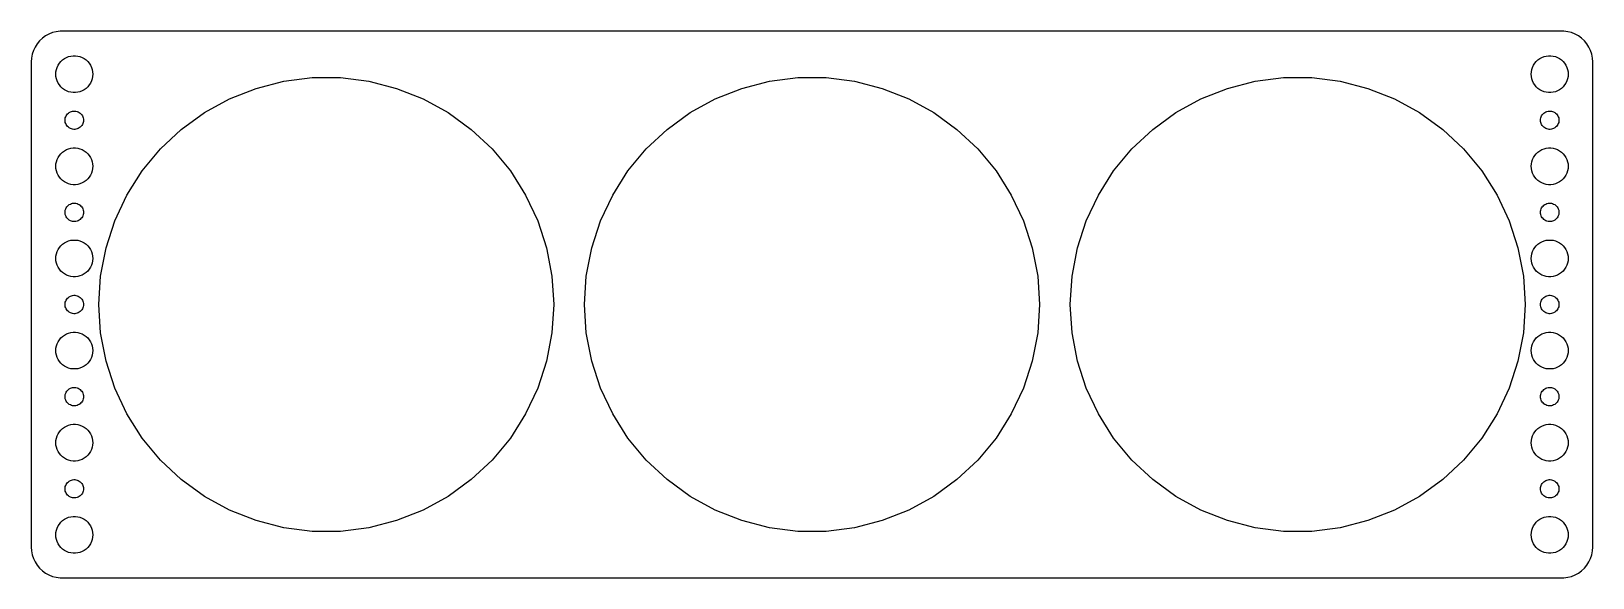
# Model space of a CAD drawing. Header units: metres. Extents: x -127 to 127, y -44 to 44.
import ezdxf

# ---------------------------------------------------------------- set-up
doc = ezdxf.new("R2010")
doc.units = ezdxf.units.M

msp = doc.modelspace()

# ---------------------------------------------------------------- linework, layer by layer
for p, q in [((-125.187, 43.3526), (-125.645, 42.9227)), ((-124.679, 43.7216), (-125.187, 43.3526)), ((-124.129, 44.0241), (-124.679, 43.7216)), ((-123.545, 44.2553), (-124.129, 44.0241)), ((-122.937, 44.4114), (-123.545, 44.2553)), ((-122.314, 44.4901), (-122.937, 44.4114)), ((122.314, 44.4901), (-122.314, 44.4901)), ((122.937, 44.4114), (122.314, 44.4901)), ((123.545, 44.2553), (122.937, 44.4114)), ((124.129, 44.0241), (123.545, 44.2553)), ((124.679, 43.7216), (124.129, 44.0241)), ((125.187, 43.3526), (124.679, 43.7216)), ((125.645, 42.9227), (125.187, 43.3526)), ((-126.843, 40.7434), (-126.961, 40.1267)), ((-126.649, 41.3406), (-126.843, 40.7434)), ((-126.382, 41.9088), (-126.649, 41.3406)), ((-126.045, 42.4389), (-126.382, 41.9088)), ((-125.645, 42.9227), (-126.045, 42.4389)), ((126.045, 42.4389), (125.645, 42.9227)), ((126.382, 41.9088), (126.045, 42.4389)), ((126.649, 41.3406), (126.382, 41.9088)), ((126.843, 40.7434), (126.649, 41.3406)), ((126.961, 40.1267), (126.843, 40.7434)), ((-126.961, 40.1267), (-127, 39.5)), ((-127, 39.5), (-127, -39.5)), ((-122.976, 37.876), (-122.906, 38.2461)), ((-122.906, 38.2461), (-122.789, 38.6044)), ((-122.789, 38.6044), (-122.629, 38.9453)), ((-122.629, 38.9453), (-122.427, 39.2634)), ((-122.427, 39.2634), (-122.187, 39.5536)), ((-122.187, 39.5536), (-121.912, 39.8115)), ((-121.912, 39.8115), (-121.607, 40.033)), ((-121.607, 40.033), (-121.277, 40.2145)), ((-121.277, 40.2145), (-120.927, 40.3532)), ((-120.927, 40.3532), (-120.562, 40.4469)), ((-120.562, 40.4469), (-120.188, 40.4941)), ((-120.188, 40.4941), (-119.812, 40.4941)), ((-119.812, 40.4941), (-119.438, 40.4469)), ((-119.438, 40.4469), (-119.073, 40.3532)), ((-119.073, 40.3532), (-118.723, 40.2145)), ((-118.723, 40.2145), (-118.393, 40.033)), ((-118.393, 40.033), (-118.088, 39.8115)), ((-118.088, 39.8115), (-117.813, 39.5536)), ((-117.813, 39.5536), (-117.573, 39.2634)), ((-117.573, 39.2634), (-117.371, 38.9453)), ((-117.371, 38.9453), (-117.211, 38.6044)), ((-117.211, 38.6044), (-117.094, 38.2461)), ((-117.094, 38.2461), (-117.024, 37.876)), ((117.024, 37.876), (117.094, 38.2461)), ((117.094, 38.2461), (117.211, 38.6044)), ((117.211, 38.6044), (117.371, 38.9453)), ((117.371, 38.9453), (117.573, 39.2634)), ((117.573, 39.2634), (117.813, 39.5536)), ((117.813, 39.5536), (118.088, 39.8115)), ((118.088, 39.8115), (118.393, 40.033)), ((118.393, 40.033), (118.723, 40.2145)), ((118.723, 40.2145), (119.073, 40.3532)), ((119.073, 40.3532), (119.438, 40.4469)), ((119.438, 40.4469), (119.812, 40.4941)), ((119.812, 40.4941), (120.188, 40.4941)), ((120.188, 40.4941), (120.562, 40.4469)), ((120.562, 40.4469), (120.927, 40.3532)), ((120.927, 40.3532), (121.277, 40.2145)), ((121.277, 40.2145), (121.607, 40.033)), ((121.607, 40.033), (121.912, 39.8115)), ((121.912, 39.8115), (122.187, 39.5536)), ((122.187, 39.5536), (122.427, 39.2634)), ((122.427, 39.2634), (122.629, 38.9453)), ((122.629, 38.9453), (122.789, 38.6044)), ((122.789, 38.6044), (122.906, 38.2461)), ((122.906, 38.2461), (122.976, 37.876)), ((127, 39.5), (126.961, 40.1267)), ((127, -39.5), (127, 39.5)), ((-123, 37.5), (-122.976, 37.876)), ((-122.976, 37.124), (-123, 37.5)), ((-122.906, 36.7539), (-122.976, 37.124)), ((-122.789, 36.3956), (-122.906, 36.7539)), ((-122.629, 36.0547), (-122.789, 36.3956)), ((-122.427, 35.7366), (-122.629, 36.0547)), ((-122.187, 35.4464), (-122.427, 35.7366)), ((-117.573, 35.7366), (-117.813, 35.4464)), ((-117.371, 36.0547), (-117.573, 35.7366)), ((-117.211, 36.3956), (-117.371, 36.0547)), ((-117.094, 36.7539), (-117.211, 36.3956)), ((-117.024, 37.124), (-117.094, 36.7539)), ((-117.024, 37.876), (-117, 37.5)), ((-117, 37.5), (-117.024, 37.124)), ((-90.4336, 35.1891), (-85.9331, 36.3446)), ((-85.9331, 36.3446), (-81.3232, 36.927)), ((-81.3232, 36.927), (-76.6767, 36.927)), ((-76.6767, 36.927), (-72.0669, 36.3446)), ((-72.0669, 36.3446), (-67.5664, 35.1891)), ((-11.4336, 35.1891), (-6.93311, 36.3446)), ((-6.93311, 36.3446), (-2.32324, 36.927)), ((-2.32324, 36.927), (2.32324, 36.927)), ((2.32324, 36.927), (6.93311, 36.3446)), ((6.93311, 36.3446), (11.4336, 35.1891)), ((67.5664, 35.1891), (72.0669, 36.3446)), ((72.0669, 36.3446), (76.6767, 36.927)), ((76.6767, 36.927), (81.3232, 36.927)), ((81.3232, 36.927), (85.9331, 36.3446)), ((85.9331, 36.3446), (90.4336, 35.1891)), ((117, 37.5), (117.024, 37.876)), ((117.024, 37.124), (117, 37.5)), ((117.094, 36.7539), (117.024, 37.124)), ((117.211, 36.3956), (117.094, 36.7539)), ((117.371, 36.0547), (117.211, 36.3956)), ((117.573, 35.7366), (117.371, 36.0547)), ((117.813, 35.4464), (117.573, 35.7366)), ((122.427, 35.7366), (122.187, 35.4464)), ((122.629, 36.0547), (122.427, 35.7366)), ((122.789, 36.3956), (122.629, 36.0547)), ((122.906, 36.7539), (122.789, 36.3956)), ((122.976, 37.124), (122.906, 36.7539)), ((122.976, 37.876), (123, 37.5)), ((123, 37.5), (122.976, 37.124)), ((-121.912, 35.1885), (-122.187, 35.4464)), ((-121.607, 34.967), (-121.912, 35.1885)), ((-121.277, 34.7855), (-121.607, 34.967)), ((-120.927, 34.6468), (-121.277, 34.7855)), ((-120.562, 34.5531), (-120.927, 34.6468)), ((-120.188, 34.5059), (-120.562, 34.5531)), ((-119.812, 34.5059), (-120.188, 34.5059)), ((-119.438, 34.5531), (-119.812, 34.5059)), ((-119.073, 34.6468), (-119.438, 34.5531)), ((-118.723, 34.7855), (-119.073, 34.6468)), ((-118.393, 34.967), (-118.723, 34.7855)), ((-118.088, 35.1885), (-118.393, 34.967)), ((-117.813, 35.4464), (-118.088, 35.1885)), ((-98.8256, 31.2401), (-94.7538, 33.4786)), ((-94.7538, 33.4786), (-90.4336, 35.1891)), ((-67.5664, 35.1891), (-63.2462, 33.4786)), ((-63.2462, 33.4786), (-59.1744, 31.2401)), ((-19.8256, 31.2401), (-15.7538, 33.4786)), ((-15.7538, 33.4786), (-11.4336, 35.1891)), ((11.4336, 35.1891), (15.7538, 33.4786)), ((15.7538, 33.4786), (19.8256, 31.2401)), ((59.1744, 31.2401), (63.2462, 33.4786)), ((63.2462, 33.4786), (67.5664, 35.1891)), ((90.4336, 35.1891), (94.7538, 33.4786)), ((94.7538, 33.4786), (98.8256, 31.2401)), ((118.088, 35.1885), (117.813, 35.4464)), ((118.393, 34.967), (118.088, 35.1885)), ((118.723, 34.7855), (118.393, 34.967)), ((119.073, 34.6468), (118.723, 34.7855)), ((119.438, 34.5531), (119.073, 34.6468)), ((119.812, 34.5059), (119.438, 34.5531)), ((120.188, 34.5059), (119.812, 34.5059)), ((120.562, 34.5531), (120.188, 34.5059)), ((120.927, 34.6468), (120.562, 34.5531)), ((121.277, 34.7855), (120.927, 34.6468)), ((121.607, 34.967), (121.277, 34.7855)), ((121.912, 35.1885), (121.607, 34.967)), ((122.187, 35.4464), (121.912, 35.1885)), ((-121.453, 30.373), (-121.395, 30.5522)), ((-121.395, 30.5522), (-121.314, 30.7226)), ((-121.314, 30.7226), (-121.214, 30.8817)), ((-121.214, 30.8817), (-121.093, 31.0268)), ((-121.093, 31.0268), (-120.956, 31.1558)), ((-120.956, 31.1558), (-120.804, 31.2665)), ((-120.804, 31.2665), (-120.639, 31.3572)), ((-120.639, 31.3572), (-120.464, 31.4266)), ((-120.464, 31.4266), (-120.281, 31.4734)), ((-120.281, 31.4734), (-120.094, 31.497)), ((-120.094, 31.497), (-119.906, 31.497)), ((-119.906, 31.497), (-119.719, 31.4734)), ((-119.719, 31.4734), (-119.536, 31.4266)), ((-119.536, 31.4266), (-119.361, 31.3572)), ((-119.361, 31.3572), (-119.196, 31.2665)), ((-119.196, 31.2665), (-119.044, 31.1558)), ((-119.044, 31.1558), (-118.907, 31.0268)), ((-118.907, 31.0268), (-118.786, 30.8817)), ((-118.786, 30.8817), (-118.686, 30.7226)), ((-118.686, 30.7226), (-118.605, 30.5522)), ((-118.605, 30.5522), (-118.547, 30.373)), ((-102.585, 28.509), (-98.8256, 31.2401)), ((-59.1744, 31.2401), (-55.4153, 28.509)), ((-23.5847, 28.509), (-19.8256, 31.2401)), ((19.8256, 31.2401), (23.5847, 28.509)), ((55.4153, 28.509), (59.1744, 31.2401)), ((98.8256, 31.2401), (102.585, 28.509)), ((118.547, 30.373), (118.605, 30.5522)), ((118.605, 30.5522), (118.686, 30.7226)), ((118.686, 30.7226), (118.786, 30.8817)), ((118.786, 30.8817), (118.907, 31.0268)), ((118.907, 31.0268), (119.044, 31.1558)), ((119.044, 31.1558), (119.196, 31.2665)), ((119.196, 31.2665), (119.361, 31.3572)), ((119.361, 31.3572), (119.536, 31.4266)), ((119.536, 31.4266), (119.719, 31.4734)), ((119.719, 31.4734), (119.906, 31.497)), ((119.906, 31.497), (120.094, 31.497)), ((120.094, 31.497), (120.281, 31.4734)), ((120.281, 31.4734), (120.464, 31.4266)), ((120.464, 31.4266), (120.639, 31.3572)), ((120.639, 31.3572), (120.804, 31.2665)), ((120.804, 31.2665), (120.956, 31.1558)), ((120.956, 31.1558), (121.093, 31.0268)), ((121.093, 31.0268), (121.214, 30.8817)), ((121.214, 30.8817), (121.314, 30.7226)), ((121.314, 30.7226), (121.395, 30.5522)), ((121.395, 30.5522), (121.453, 30.373)), ((-121.5, 30), (-121.488, 30.188)), ((-121.488, 29.812), (-121.5, 30)), ((-121.488, 30.188), (-121.453, 30.373)), ((-121.453, 29.627), (-121.488, 29.812)), ((-121.395, 29.4478), (-121.453, 29.627)), ((-121.314, 29.2774), (-121.395, 29.4478)), ((-121.214, 29.1183), (-121.314, 29.2774)), ((-121.093, 28.9732), (-121.214, 29.1183)), ((-120.956, 28.8442), (-121.093, 28.9732)), ((-120.804, 28.7335), (-120.956, 28.8442)), ((-120.639, 28.6427), (-120.804, 28.7335)), ((-120.464, 28.5734), (-120.639, 28.6427)), ((-120.281, 28.5266), (-120.464, 28.5734)), ((-120.094, 28.503), (-120.281, 28.5266)), ((-119.906, 28.503), (-120.094, 28.503)), ((-119.719, 28.5266), (-119.906, 28.503)), ((-119.536, 28.5734), (-119.719, 28.5266)), ((-119.361, 28.6427), (-119.536, 28.5734)), ((-119.196, 28.7335), (-119.361, 28.6427)), ((-119.044, 28.8442), (-119.196, 28.7335)), ((-118.907, 28.9732), (-119.044, 28.8442)), ((-118.786, 29.1183), (-118.907, 28.9732)), ((-118.686, 29.2774), (-118.786, 29.1183)), ((-118.605, 29.4478), (-118.686, 29.2774)), ((-118.547, 29.627), (-118.605, 29.4478)), ((-118.547, 30.373), (-118.512, 30.188)), ((-118.512, 29.812), (-118.547, 29.627)), ((-118.512, 30.188), (-118.5, 30)), ((-118.5, 30), (-118.512, 29.812)), ((-105.972, 25.3282), (-102.585, 28.509)), ((-55.4153, 28.509), (-52.0282, 25.3282)), ((-26.9718, 25.3282), (-23.5847, 28.509)), ((23.5847, 28.509), (26.9718, 25.3282)), ((52.0282, 25.3282), (55.4153, 28.509)), ((102.585, 28.509), (105.972, 25.3282)), ((118.5, 30), (118.512, 30.188)), ((118.512, 29.812), (118.5, 30)), ((118.512, 30.188), (118.547, 30.373)), ((118.547, 29.627), (118.512, 29.812)), ((118.605, 29.4478), (118.547, 29.627)), ((118.686, 29.2774), (118.605, 29.4478)), ((118.786, 29.1183), (118.686, 29.2774)), ((118.907, 28.9732), (118.786, 29.1183)), ((119.044, 28.8442), (118.907, 28.9732)), ((119.196, 28.7335), (119.044, 28.8442)), ((119.361, 28.6427), (119.196, 28.7335)), ((119.536, 28.5734), (119.361, 28.6427)), ((119.719, 28.5266), (119.536, 28.5734)), ((119.906, 28.503), (119.719, 28.5266)), ((120.094, 28.503), (119.906, 28.503)), ((120.281, 28.5266), (120.094, 28.503)), ((120.464, 28.5734), (120.281, 28.5266)), ((120.639, 28.6427), (120.464, 28.5734)), ((120.804, 28.7335), (120.639, 28.6427)), ((120.956, 28.8442), (120.804, 28.7335)), ((121.093, 28.9732), (120.956, 28.8442)), ((121.214, 29.1183), (121.093, 28.9732)), ((121.314, 29.2774), (121.214, 29.1183)), ((121.395, 29.4478), (121.314, 29.2774)), ((121.453, 29.627), (121.395, 29.4478)), ((121.453, 30.373), (121.488, 30.188)), ((121.488, 29.812), (121.453, 29.627)), ((121.488, 30.188), (121.5, 30)), ((121.5, 30), (121.488, 29.812)), ((-120.927, 25.3532), (-120.562, 25.4469)), ((-120.562, 25.4469), (-120.188, 25.4941)), ((-120.188, 25.4941), (-119.812, 25.4941)), ((-119.812, 25.4941), (-119.438, 25.4469)), ((-119.438, 25.4469), (-119.073, 25.3532)), ((119.073, 25.3532), (119.438, 25.4469)), ((119.438, 25.4469), (119.812, 25.4941)), ((119.812, 25.4941), (120.188, 25.4941)), ((120.188, 25.4941), (120.562, 25.4469)), ((120.562, 25.4469), (120.927, 25.3532)), ((-123, 22.5), (-122.976, 22.876)), ((-122.976, 22.876), (-122.906, 23.2461)), ((-122.906, 23.2461), (-122.789, 23.6044)), ((-122.789, 23.6044), (-122.629, 23.9453)), ((-122.629, 23.9453), (-122.427, 24.2634)), ((-122.427, 24.2634), (-122.187, 24.5536)), ((-122.187, 24.5536), (-121.912, 24.8115)), ((-121.912, 24.8115), (-121.607, 25.033)), ((-121.607, 25.033), (-121.277, 25.2145)), ((-121.277, 25.2145), (-120.927, 25.3532)), ((-119.073, 25.3532), (-118.723, 25.2145)), ((-118.723, 25.2145), (-118.393, 25.033)), ((-118.393, 25.033), (-118.088, 24.8115)), ((-118.088, 24.8115), (-117.813, 24.5536)), ((-117.813, 24.5536), (-117.573, 24.2634)), ((-117.573, 24.2634), (-117.371, 23.9453)), ((-117.371, 23.9453), (-117.211, 23.6044)), ((-117.211, 23.6044), (-117.094, 23.2461)), ((-117.094, 23.2461), (-117.024, 22.876)), ((-117.024, 22.876), (-117, 22.5)), ((-108.934, 21.748), (-105.972, 25.3282)), ((-52.0282, 25.3282), (-49.0664, 21.748)), ((-29.9336, 21.748), (-26.9718, 25.3282)), ((26.9718, 25.3282), (29.9336, 21.748)), ((49.0664, 21.748), (52.0282, 25.3282)), ((105.972, 25.3282), (108.934, 21.748)), ((117, 22.5), (117.024, 22.876)), ((117.024, 22.876), (117.094, 23.2461)), ((117.094, 23.2461), (117.211, 23.6044)), ((117.211, 23.6044), (117.371, 23.9453)), ((117.371, 23.9453), (117.573, 24.2634)), ((117.573, 24.2634), (117.813, 24.5536)), ((117.813, 24.5536), (118.088, 24.8115)), ((118.088, 24.8115), (118.393, 25.033)), ((118.393, 25.033), (118.723, 25.2145)), ((118.723, 25.2145), (119.073, 25.3532)), ((120.927, 25.3532), (121.277, 25.2145)), ((121.277, 25.2145), (121.607, 25.033)), ((121.607, 25.033), (121.912, 24.8115)), ((121.912, 24.8115), (122.187, 24.5536)), ((122.187, 24.5536), (122.427, 24.2634)), ((122.427, 24.2634), (122.629, 23.9453)), ((122.629, 23.9453), (122.789, 23.6044)), ((122.789, 23.6044), (122.906, 23.2461)), ((122.906, 23.2461), (122.976, 22.876)), ((122.976, 22.876), (123, 22.5)), ((-122.976, 22.124), (-123, 22.5)), ((-122.906, 21.7539), (-122.976, 22.124)), ((-122.789, 21.3956), (-122.906, 21.7539)), ((-122.629, 21.0547), (-122.789, 21.3956)), ((-122.427, 20.7366), (-122.629, 21.0547)), ((-122.187, 20.4464), (-122.427, 20.7366)), ((-121.912, 20.1884), (-122.187, 20.4464)), ((-117.813, 20.4464), (-118.088, 20.1884)), ((-117.573, 20.7366), (-117.813, 20.4464)), ((-117.371, 21.0547), (-117.573, 20.7366)), ((-117.211, 21.3956), (-117.371, 21.0547)), ((-117.094, 21.7539), (-117.211, 21.3956)), ((-117.024, 22.124), (-117.094, 21.7539)), ((-117, 22.5), (-117.024, 22.124)), ((-111.423, 17.8249), (-108.934, 21.748)), ((-49.0664, 21.748), (-46.5766, 17.8249)), ((-32.4233, 17.8249), (-29.9336, 21.748)), ((29.9336, 21.748), (32.4233, 17.8249)), ((46.5766, 17.8249), (49.0664, 21.748)), ((108.934, 21.748), (111.423, 17.8249)), ((117.024, 22.124), (117, 22.5)), ((117.094, 21.7539), (117.024, 22.124)), ((117.211, 21.3956), (117.094, 21.7539)), ((117.371, 21.0547), (117.211, 21.3956)), ((117.573, 20.7366), (117.371, 21.0547)), ((117.813, 20.4464), (117.573, 20.7366)), ((118.088, 20.1884), (117.813, 20.4464)), ((122.187, 20.4464), (121.912, 20.1884)), ((122.427, 20.7366), (122.187, 20.4464)), ((122.629, 21.0547), (122.427, 20.7366)), ((122.789, 21.3956), (122.629, 21.0547)), ((122.906, 21.7539), (122.789, 21.3956)), ((122.976, 22.124), (122.906, 21.7539)), ((123, 22.5), (122.976, 22.124)), ((-121.607, 19.967), (-121.912, 20.1884)), ((-121.277, 19.7855), (-121.607, 19.967)), ((-120.927, 19.6468), (-121.277, 19.7855)), ((-120.562, 19.5531), (-120.927, 19.6468)), ((-120.188, 19.5059), (-120.562, 19.5531)), ((-119.812, 19.5059), (-120.188, 19.5059)), ((-119.438, 19.5531), (-119.812, 19.5059)), ((-119.073, 19.6468), (-119.438, 19.5531)), ((-118.723, 19.7855), (-119.073, 19.6468)), ((-118.393, 19.967), (-118.723, 19.7855)), ((-118.088, 20.1884), (-118.393, 19.967)), ((-113.402, 13.6206), (-111.423, 17.8249)), ((-46.5766, 17.8249), (-44.5983, 13.6206)), ((-34.4017, 13.6206), (-32.4233, 17.8249)), ((32.4233, 17.8249), (34.4017, 13.6206)), ((44.5983, 13.6206), (46.5766, 17.8249)), ((111.423, 17.8249), (113.402, 13.6206)), ((118.393, 19.967), (118.088, 20.1884)), ((118.723, 19.7855), (118.393, 19.967)), ((119.073, 19.6468), (118.723, 19.7855)), ((119.438, 19.5531), (119.073, 19.6468)), ((119.812, 19.5059), (119.438, 19.5531)), ((120.188, 19.5059), (119.812, 19.5059)), ((120.562, 19.5531), (120.188, 19.5059)), ((120.927, 19.6468), (120.562, 19.5531)), ((121.277, 19.7855), (120.927, 19.6468)), ((121.607, 19.967), (121.277, 19.7855)), ((121.912, 20.1884), (121.607, 19.967)), ((-121.488, 15.188), (-121.453, 15.373)), ((-121.453, 15.373), (-121.395, 15.5522)), ((-121.395, 15.5522), (-121.314, 15.7226)), ((-121.314, 15.7226), (-121.214, 15.8817)), ((-121.214, 15.8817), (-121.093, 16.0268)), ((-121.093, 16.0268), (-120.956, 16.1558)), ((-120.956, 16.1558), (-120.804, 16.2665)), ((-120.804, 16.2665), (-120.639, 16.3572)), ((-120.639, 16.3572), (-120.464, 16.4266)), ((-120.464, 16.4266), (-120.281, 16.4734)), ((-120.281, 16.4734), (-120.094, 16.497)), ((-120.094, 16.497), (-119.906, 16.497)), ((-119.906, 16.497), (-119.719, 16.4734)), ((-119.719, 16.4734), (-119.536, 16.4266)), ((-119.536, 16.4266), (-119.361, 16.3572)), ((-119.361, 16.3572), (-119.196, 16.2665)), ((-119.196, 16.2665), (-119.044, 16.1558)), ((-119.044, 16.1558), (-118.907, 16.0268)), ((-118.907, 16.0268), (-118.786, 15.8817)), ((-118.786, 15.8817), (-118.686, 15.7226)), ((-118.686, 15.7226), (-118.605, 15.5522)), ((-118.605, 15.5522), (-118.547, 15.373)), ((-118.547, 15.373), (-118.512, 15.188)), ((118.512, 15.188), (118.547, 15.373)), ((118.547, 15.373), (118.605, 15.5522)), ((118.605, 15.5522), (118.686, 15.7226)), ((118.686, 15.7226), (118.786, 15.8817)), ((118.786, 15.8817), (118.907, 16.0268)), ((118.907, 16.0268), (119.044, 16.1558)), ((119.044, 16.1558), (119.196, 16.2665)), ((119.196, 16.2665), (119.361, 16.3572)), ((119.361, 16.3572), (119.536, 16.4266)), ((119.536, 16.4266), (119.719, 16.4734)), ((119.719, 16.4734), (119.906, 16.497)), ((119.906, 16.497), (120.094, 16.497)), ((120.094, 16.497), (120.281, 16.4734)), ((120.281, 16.4734), (120.464, 16.4266)), ((120.464, 16.4266), (120.639, 16.3572)), ((120.639, 16.3572), (120.804, 16.2665)), ((120.804, 16.2665), (120.956, 16.1558)), ((120.956, 16.1558), (121.093, 16.0268)), ((121.093, 16.0268), (121.214, 15.8817)), ((121.214, 15.8817), (121.314, 15.7226)), ((121.314, 15.7226), (121.395, 15.5522)), ((121.395, 15.5522), (121.453, 15.373)), ((121.453, 15.373), (121.488, 15.188)), ((-121.5, 15), (-121.488, 15.188)), ((-121.488, 14.812), (-121.5, 15)), ((-121.453, 14.627), (-121.488, 14.812)), ((-121.395, 14.4478), (-121.453, 14.627)), ((-121.314, 14.2774), (-121.395, 14.4478)), ((-121.214, 14.1183), (-121.314, 14.2774)), ((-121.093, 13.9732), (-121.214, 14.1183)), ((-120.956, 13.8442), (-121.093, 13.9732)), ((-120.804, 13.7335), (-120.956, 13.8442)), ((-120.639, 13.6427), (-120.804, 13.7335)), ((-120.464, 13.5734), (-120.639, 13.6427)), ((-120.281, 13.5266), (-120.464, 13.5734)), ((-120.094, 13.5029), (-120.281, 13.5266)), ((-119.906, 13.5029), (-120.094, 13.5029)), ((-119.719, 13.5266), (-119.906, 13.5029)), ((-119.536, 13.5734), (-119.719, 13.5266)), ((-119.361, 13.6427), (-119.536, 13.5734)), ((-119.196, 13.7335), (-119.361, 13.6427)), ((-119.044, 13.8442), (-119.196, 13.7335)), ((-118.907, 13.9732), (-119.044, 13.8442)), ((-118.786, 14.1183), (-118.907, 13.9732)), ((-118.686, 14.2774), (-118.786, 14.1183)), ((-118.605, 14.4478), (-118.686, 14.2774)), ((-118.547, 14.627), (-118.605, 14.4478)), ((-118.512, 14.812), (-118.547, 14.627)), ((-118.512, 15.188), (-118.5, 15)), ((-118.5, 15), (-118.512, 14.812)), ((-114.838, 9.20152), (-113.402, 13.6206)), ((-44.5983, 13.6206), (-43.1624, 9.20152)), ((-35.8376, 9.20152), (-34.4017, 13.6206)), ((34.4017, 13.6206), (35.8376, 9.20152)), ((43.1624, 9.20152), (44.5983, 13.6206)), ((113.402, 13.6206), (114.838, 9.20152)), ((118.5, 15), (118.512, 15.188)), ((118.512, 14.812), (118.5, 15)), ((118.547, 14.627), (118.512, 14.812)), ((118.605, 14.4478), (118.547, 14.627)), ((118.686, 14.2774), (118.605, 14.4478)), ((118.786, 14.1183), (118.686, 14.2774)), ((118.907, 13.9732), (118.786, 14.1183)), ((119.044, 13.8442), (118.907, 13.9732)), ((119.196, 13.7335), (119.044, 13.8442)), ((119.361, 13.6427), (119.196, 13.7335)), ((119.536, 13.5734), (119.361, 13.6427)), ((119.719, 13.5266), (119.536, 13.5734)), ((119.906, 13.5029), (119.719, 13.5266)), ((120.094, 13.5029), (119.906, 13.5029)), ((120.281, 13.5266), (120.094, 13.5029)), ((120.464, 13.5734), (120.281, 13.5266)), ((120.639, 13.6427), (120.464, 13.5734)), ((120.804, 13.7335), (120.639, 13.6427)), ((120.956, 13.8442), (120.804, 13.7335)), ((121.093, 13.9732), (120.956, 13.8442)), ((121.214, 14.1183), (121.093, 13.9732)), ((121.314, 14.2774), (121.214, 14.1183)), ((121.395, 14.4478), (121.314, 14.2774)), ((121.453, 14.627), (121.395, 14.4478)), ((121.488, 14.812), (121.453, 14.627)), ((121.488, 15.188), (121.5, 15)), ((121.5, 15), (121.488, 14.812)), ((-121.607, 10.033), (-121.277, 10.2145)), ((-121.277, 10.2145), (-120.927, 10.3532)), ((-120.927, 10.3532), (-120.562, 10.4469)), ((-120.562, 10.4469), (-120.188, 10.4941)), ((-120.188, 10.4941), (-119.812, 10.4941)), ((-119.812, 10.4941), (-119.438, 10.4469)), ((-119.438, 10.4469), (-119.073, 10.3532)), ((-119.073, 10.3532), (-118.723, 10.2145)), ((-118.723, 10.2145), (-118.393, 10.033)), ((118.393, 10.033), (118.723, 10.2145)), ((118.723, 10.2145), (119.073, 10.3532)), ((119.073, 10.3532), (119.438, 10.4469)), ((119.438, 10.4469), (119.812, 10.4941)), ((119.812, 10.4941), (120.188, 10.4941)), ((120.188, 10.4941), (120.562, 10.4469)), ((120.562, 10.4469), (120.927, 10.3532)), ((120.927, 10.3532), (121.277, 10.2145)), ((121.277, 10.2145), (121.607, 10.033)), ((-123, 7.5), (-122.976, 7.87599)), ((-122.976, 7.87599), (-122.906, 8.24606)), ((-122.906, 8.24606), (-122.789, 8.60437)), ((-122.789, 8.60437), (-122.629, 8.94525)), ((-122.629, 8.94525), (-122.427, 9.26335)), ((-122.427, 9.26335), (-122.187, 9.55363)), ((-122.187, 9.55363), (-121.912, 9.81154)), ((-121.912, 9.81154), (-121.607, 10.033)), ((-118.393, 10.033), (-118.088, 9.81154)), ((-118.088, 9.81154), (-117.813, 9.55363)), ((-117.813, 9.55363), (-117.573, 9.26335)), ((-117.573, 9.26335), (-117.371, 8.94525)), ((-117.371, 8.94525), (-117.211, 8.60437)), ((-117.211, 8.60437), (-117.094, 8.24606)), ((-117.094, 8.24606), (-117.024, 7.87599)), ((-117.024, 7.87599), (-117, 7.5)), ((-115.708, 4.63733), (-114.838, 9.20152)), ((-43.1624, 9.20152), (-42.2917, 4.63733)), ((-36.7082, 4.63733), (-35.8376, 9.20152)), ((35.8376, 9.20152), (36.7082, 4.63733)), ((42.2917, 4.63733), (43.1624, 9.20152)), ((114.838, 9.20152), (115.708, 4.63733)), ((117, 7.5), (117.024, 7.87599)), ((117.024, 7.87599), (117.094, 8.24606)), ((117.094, 8.24606), (117.211, 8.60437)), ((117.211, 8.60437), (117.371, 8.94525)), ((117.371, 8.94525), (117.573, 9.26335)), ((117.573, 9.26335), (117.813, 9.55363)), ((117.813, 9.55363), (118.088, 9.81154)), ((118.088, 9.81154), (118.393, 10.033)), ((121.607, 10.033), (121.912, 9.81154)), ((121.912, 9.81154), (122.187, 9.55363)), ((122.187, 9.55363), (122.427, 9.26335)), ((122.427, 9.26335), (122.629, 8.94525)), ((122.629, 8.94525), (122.789, 8.60437)), ((122.789, 8.60437), (122.906, 8.24606)), ((122.906, 8.24606), (122.976, 7.87599)), ((122.976, 7.87599), (123, 7.5)), ((-122.976, 7.12399), (-123, 7.5)), ((-122.906, 6.75392), (-122.976, 7.12399)), ((-122.789, 6.39561), (-122.906, 6.75392)), ((-122.629, 6.05473), (-122.789, 6.39561)), ((-122.427, 5.73663), (-122.629, 6.05473)), ((-122.187, 5.44635), (-122.427, 5.73663)), ((-121.912, 5.18845), (-122.187, 5.44635)), ((-121.607, 4.96701), (-121.912, 5.18845)), ((-118.088, 5.18845), (-118.393, 4.96701)), ((-117.813, 5.44635), (-118.088, 5.18845)), ((-117.573, 5.73663), (-117.813, 5.44635)), ((-117.371, 6.05473), (-117.573, 5.73663)), ((-117.211, 6.39561), (-117.371, 6.05473)), ((-117.094, 6.75392), (-117.211, 6.39561)), ((-117.024, 7.12399), (-117.094, 6.75392)), ((-117, 7.5), (-117.024, 7.12399)), ((117.024, 7.12399), (117, 7.5)), ((117.094, 6.75392), (117.024, 7.12399)), ((117.211, 6.39561), (117.094, 6.75392)), ((117.371, 6.05473), (117.211, 6.39561)), ((117.573, 5.73663), (117.371, 6.05473)), ((117.813, 5.44635), (117.573, 5.73663)), ((118.088, 5.18845), (117.813, 5.44635)), ((118.393, 4.96701), (118.088, 5.18845)), ((121.912, 5.18845), (121.607, 4.96701)), ((122.187, 5.44635), (121.912, 5.18845)), ((122.427, 5.73663), (122.187, 5.44635)), ((122.629, 6.05473), (122.427, 5.73663)), ((122.789, 6.39561), (122.629, 6.05473)), ((122.906, 6.75392), (122.789, 6.39561)), ((122.976, 7.12399), (122.906, 6.75392)), ((123, 7.5), (122.976, 7.12399)), ((-121.277, 4.78551), (-121.607, 4.96701)), ((-120.927, 4.64682), (-121.277, 4.78551)), ((-120.562, 4.55313), (-120.927, 4.64682)), ((-120.188, 4.50591), (-120.562, 4.55313)), ((-119.812, 4.50591), (-120.188, 4.50591)), ((-119.438, 4.55313), (-119.812, 4.50591)), ((-119.073, 4.64682), (-119.438, 4.55313)), ((-118.723, 4.78551), (-119.073, 4.64682)), ((-118.393, 4.96701), (-118.723, 4.78551)), ((-116, 0), (-115.708, 4.63733)), ((-42.2917, 4.63733), (-42, 0)), ((-37, 0), (-36.7082, 4.63733)), ((36.7082, 4.63733), (37, 0)), ((42, 0), (42.2917, 4.63733)), ((115.708, 4.63733), (116, 0)), ((118.723, 4.78551), (118.393, 4.96701)), ((119.073, 4.64682), (118.723, 4.78551)), ((119.438, 4.55313), (119.073, 4.64682)), ((119.812, 4.50591), (119.438, 4.55313)), ((120.188, 4.50591), (119.812, 4.50591)), ((120.562, 4.55313), (120.188, 4.50591)), ((120.927, 4.64682), (120.562, 4.55313)), ((121.277, 4.78551), (120.927, 4.64682)), ((121.607, 4.96701), (121.277, 4.78551)), ((-121.5, 0), (-121.488, 0.18799)), ((-121.488, -0.18799), (-121.5, 0)), ((-121.488, 0.18799), (-121.453, 0.37303)), ((-121.453, 0.37303), (-121.395, 0.55219)), ((-121.395, 0.55219), (-121.314, 0.72263)), ((-121.314, 0.72263), (-121.214, 0.88167)), ((-121.214, 0.88167), (-121.093, 1.02681)), ((-121.093, 1.02681), (-120.956, 1.15576)), ((-120.956, 1.15576), (-120.804, 1.26648)), ((-120.804, 1.26648), (-120.639, 1.35724)), ((-120.639, 1.35724), (-120.464, 1.42657)), ((-120.464, 1.42657), (-120.281, 1.47342)), ((-120.281, 1.47342), (-120.094, 1.49704)), ((-120.094, 1.49704), (-119.906, 1.49704)), ((-119.906, 1.49704), (-119.719, 1.47342)), ((-119.719, 1.47342), (-119.536, 1.42657)), ((-119.536, 1.42657), (-119.361, 1.35724)), ((-119.361, 1.35724), (-119.196, 1.26648)), ((-119.196, 1.26648), (-119.044, 1.15576)), ((-119.044, 1.15576), (-118.907, 1.02681)), ((-118.907, 1.02681), (-118.786, 0.88167)), ((-118.786, 0.88167), (-118.686, 0.72263)), ((-118.686, 0.72263), (-118.605, 0.55219)), ((-118.605, 0.55219), (-118.547, 0.37303)), ((-118.547, 0.37303), (-118.512, 0.18799)), ((-118.512, 0.18799), (-118.5, 0)), ((-118.5, 0), (-118.512, -0.18799)), ((-115.708, -4.63733), (-116, 0)), ((-42, 0), (-42.2917, -4.63733)), ((-36.7082, -4.63733), (-37, 0)), ((37, 0), (36.7082, -4.63733)), ((42.2917, -4.63733), (42, 0)), ((116, 0), (115.708, -4.63733)), ((118.5, 0), (118.512, 0.18799)), ((118.512, -0.18799), (118.5, 0)), ((118.512, 0.18799), (118.547, 0.37303)), ((118.547, 0.37303), (118.605, 0.55219)), ((118.605, 0.55219), (118.686, 0.72263)), ((118.686, 0.72263), (118.786, 0.88167)), ((118.786, 0.88167), (118.907, 1.02681)), ((118.907, 1.02681), (119.044, 1.15576)), ((119.044, 1.15576), (119.196, 1.26648)), ((119.196, 1.26648), (119.361, 1.35724)), ((119.361, 1.35724), (119.536, 1.42657)), ((119.536, 1.42657), (119.719, 1.47342)), ((119.719, 1.47342), (119.906, 1.49704)), ((119.906, 1.49704), (120.094, 1.49704)), ((120.094, 1.49704), (120.281, 1.47342)), ((120.281, 1.47342), (120.464, 1.42657)), ((120.464, 1.42657), (120.639, 1.35724)), ((120.639, 1.35724), (120.804, 1.26648)), ((120.804, 1.26648), (120.956, 1.15576)), ((120.956, 1.15576), (121.093, 1.02681)), ((121.093, 1.02681), (121.214, 0.88167)), ((121.214, 0.88167), (121.314, 0.72263)), ((121.314, 0.72263), (121.395, 0.55219)), ((121.395, 0.55219), (121.453, 0.37303)), ((121.453, 0.37303), (121.488, 0.18799)), ((121.488, 0.18799), (121.5, 0)), ((121.5, 0), (121.488, -0.18799)), ((-121.453, -0.37303), (-121.488, -0.18799)), ((-121.395, -0.55219), (-121.453, -0.37303)), ((-121.314, -0.72263), (-121.395, -0.55219)), ((-121.214, -0.88167), (-121.314, -0.72263)), ((-121.093, -1.02681), (-121.214, -0.88167)), ((-120.956, -1.15576), (-121.093, -1.02681)), ((-120.804, -1.26648), (-120.956, -1.15576)), ((-120.639, -1.35724), (-120.804, -1.26648)), ((-120.464, -1.42657), (-120.639, -1.35724)), ((-120.281, -1.47342), (-120.464, -1.42657)), ((-120.094, -1.49704), (-120.281, -1.47342)), ((-119.906, -1.49704), (-120.094, -1.49704)), ((-119.719, -1.47342), (-119.906, -1.49704)), ((-119.536, -1.42657), (-119.719, -1.47342)), ((-119.361, -1.35724), (-119.536, -1.42657)), ((-119.196, -1.26648), (-119.361, -1.35724)), ((-119.044, -1.15576), (-119.196, -1.26648)), ((-118.907, -1.02681), (-119.044, -1.15576)), ((-118.786, -0.88167), (-118.907, -1.02681)), ((-118.686, -0.72263), (-118.786, -0.88167)), ((-118.605, -0.55219), (-118.686, -0.72263)), ((-118.547, -0.37303), (-118.605, -0.55219)), ((-118.512, -0.18799), (-118.547, -0.37303)), ((118.547, -0.37303), (118.512, -0.18799)), ((118.605, -0.55219), (118.547, -0.37303)), ((118.686, -0.72263), (118.605, -0.55219)), ((118.786, -0.88167), (118.686, -0.72263)), ((118.907, -1.02681), (118.786, -0.88167)), ((119.044, -1.15576), (118.907, -1.02681)), ((119.196, -1.26648), (119.044, -1.15576)), ((119.361, -1.35724), (119.196, -1.26648)), ((119.536, -1.42657), (119.361, -1.35724)), ((119.719, -1.47342), (119.536, -1.42657)), ((119.906, -1.49704), (119.719, -1.47342)), ((120.094, -1.49704), (119.906, -1.49704)), ((120.281, -1.47342), (120.094, -1.49704)), ((120.464, -1.42657), (120.281, -1.47342)), ((120.639, -1.35724), (120.464, -1.42657)), ((120.804, -1.26648), (120.639, -1.35724)), ((120.956, -1.15576), (120.804, -1.26648)), ((121.093, -1.02681), (120.956, -1.15576)), ((121.214, -0.88167), (121.093, -1.02681)), ((121.314, -0.72263), (121.214, -0.88167)), ((121.395, -0.55219), (121.314, -0.72263)), ((121.453, -0.37303), (121.395, -0.55219)), ((121.488, -0.18799), (121.453, -0.37303)), ((-121.912, -5.18845), (-121.607, -4.96701)), ((-121.607, -4.96701), (-121.277, -4.78551)), ((-121.277, -4.78551), (-120.927, -4.64682)), ((-120.927, -4.64682), (-120.562, -4.55313)), ((-120.562, -4.55313), (-120.188, -4.50591)), ((-120.188, -4.50591), (-119.812, -4.50591)), ((-119.812, -4.50591), (-119.438, -4.55313)), ((-119.438, -4.55313), (-119.073, -4.64682)), ((-119.073, -4.64682), (-118.723, -4.78551)), ((-118.723, -4.78551), (-118.393, -4.96701)), ((-118.393, -4.96701), (-118.088, -5.18845)), ((-114.838, -9.20152), (-115.708, -4.63733)), ((-42.2917, -4.63733), (-43.1624, -9.20152)), ((-35.8376, -9.20152), (-36.7082, -4.63733)), ((36.7082, -4.63733), (35.8376, -9.20152)), ((43.1624, -9.20152), (42.2917, -4.63733)), ((115.708, -4.63733), (114.838, -9.20152)), ((118.088, -5.18845), (118.393, -4.96701)), ((118.393, -4.96701), (118.723, -4.78551)), ((118.723, -4.78551), (119.073, -4.64682)), ((119.073, -4.64682), (119.438, -4.55313)), ((119.438, -4.55313), (119.812, -4.50591)), ((119.812, -4.50591), (120.188, -4.50591)), ((120.188, -4.50591), (120.562, -4.55313)), ((120.562, -4.55313), (120.927, -4.64682)), ((120.927, -4.64682), (121.277, -4.78551)), ((121.277, -4.78551), (121.607, -4.96701)), ((121.607, -4.96701), (121.912, -5.18845)), ((-123, -7.5), (-122.976, -7.12399)), ((-122.976, -7.87599), (-123, -7.5)), ((-122.976, -7.12399), (-122.906, -6.75392)), ((-122.906, -6.75392), (-122.789, -6.39561)), ((-122.789, -6.39561), (-122.629, -6.05473)), ((-122.629, -6.05473), (-122.427, -5.73663)), ((-122.427, -5.73663), (-122.187, -5.44635)), ((-122.187, -5.44635), (-121.912, -5.18845)), ((-118.088, -5.18845), (-117.813, -5.44635)), ((-117.813, -5.44635), (-117.573, -5.73663)), ((-117.573, -5.73663), (-117.371, -6.05473)), ((-117.371, -6.05473), (-117.211, -6.39561)), ((-117.211, -6.39561), (-117.094, -6.75392)), ((-117.094, -6.75392), (-117.024, -7.12399)), ((-117.024, -7.12399), (-117, -7.5)), ((-117, -7.5), (-117.024, -7.87599)), ((117, -7.5), (117.024, -7.12399)), ((117.024, -7.87599), (117, -7.5)), ((117.024, -7.12399), (117.094, -6.75392)), ((117.094, -6.75392), (117.211, -6.39561)), ((117.211, -6.39561), (117.371, -6.05473)), ((117.371, -6.05473), (117.573, -5.73663)), ((117.573, -5.73663), (117.813, -5.44635)), ((117.813, -5.44635), (118.088, -5.18845)), ((121.912, -5.18845), (122.187, -5.44635)), ((122.187, -5.44635), (122.427, -5.73663)), ((122.427, -5.73663), (122.629, -6.05473)), ((122.629, -6.05473), (122.789, -6.39561)), ((122.789, -6.39561), (122.906, -6.75392)), ((122.906, -6.75392), (122.976, -7.12399)), ((122.976, -7.12399), (123, -7.5)), ((123, -7.5), (122.976, -7.87599)), ((-122.906, -8.24606), (-122.976, -7.87599)), ((-122.789, -8.60437), (-122.906, -8.24606)), ((-122.629, -8.94525), (-122.789, -8.60437)), ((-122.427, -9.26335), (-122.629, -8.94525)), ((-122.187, -9.55363), (-122.427, -9.26335)), ((-121.912, -9.81154), (-122.187, -9.55363)), ((-121.607, -10.033), (-121.912, -9.81154)), ((-121.277, -10.2145), (-121.607, -10.033)), ((-118.393, -10.033), (-118.723, -10.2145)), ((-118.088, -9.81154), (-118.393, -10.033)), ((-117.813, -9.55363), (-118.088, -9.81154)), ((-117.573, -9.26335), (-117.813, -9.55363)), ((-117.371, -8.94525), (-117.573, -9.26335)), ((-117.211, -8.60437), (-117.371, -8.94525)), ((-117.094, -8.24606), (-117.211, -8.60437)), ((-117.024, -7.87599), (-117.094, -8.24606)), ((-113.402, -13.6206), (-114.838, -9.20152)), ((-43.1624, -9.20152), (-44.5983, -13.6206)), ((-34.4017, -13.6206), (-35.8376, -9.20152)), ((35.8376, -9.20152), (34.4017, -13.6206)), ((44.5983, -13.6206), (43.1624, -9.20152)), ((114.838, -9.20152), (113.402, -13.6206)), ((117.094, -8.24606), (117.024, -7.87599)), ((117.211, -8.60437), (117.094, -8.24606)), ((117.371, -8.94525), (117.211, -8.60437)), ((117.573, -9.26335), (117.371, -8.94525)), ((117.813, -9.55363), (117.573, -9.26335)), ((118.088, -9.81154), (117.813, -9.55363)), ((118.393, -10.033), (118.088, -9.81154)), ((118.723, -10.2145), (118.393, -10.033)), ((121.607, -10.033), (121.277, -10.2145)), ((121.912, -9.81154), (121.607, -10.033)), ((122.187, -9.55363), (121.912, -9.81154)), ((122.427, -9.26335), (122.187, -9.55363)), ((122.629, -8.94525), (122.427, -9.26335)), ((122.789, -8.60437), (122.629, -8.94525)), ((122.906, -8.24606), (122.789, -8.60437)), ((122.976, -7.87599), (122.906, -8.24606)), ((-120.927, -10.3532), (-121.277, -10.2145)), ((-120.562, -10.4469), (-120.927, -10.3532)), ((-120.188, -10.4941), (-120.562, -10.4469)), ((-119.812, -10.4941), (-120.188, -10.4941)), ((-119.438, -10.4469), (-119.812, -10.4941)), ((-119.073, -10.3532), (-119.438, -10.4469)), ((-118.723, -10.2145), (-119.073, -10.3532)), ((119.073, -10.3532), (118.723, -10.2145)), ((119.438, -10.4469), (119.073, -10.3532)), ((119.812, -10.4941), (119.438, -10.4469)), ((120.188, -10.4941), (119.812, -10.4941)), ((120.562, -10.4469), (120.188, -10.4941)), ((120.927, -10.3532), (120.562, -10.4469)), ((121.277, -10.2145), (120.927, -10.3532)), ((-121.5, -15), (-121.488, -14.812)), ((-121.488, -15.188), (-121.5, -15)), ((-121.488, -14.812), (-121.453, -14.627)), ((-121.453, -15.373), (-121.488, -15.188)), ((-121.453, -14.627), (-121.395, -14.4478)), ((-121.395, -14.4478), (-121.314, -14.2774)), ((-121.314, -14.2774), (-121.214, -14.1183)), ((-121.214, -14.1183), (-121.093, -13.9732)), ((-121.093, -13.9732), (-120.956, -13.8442)), ((-120.956, -13.8442), (-120.804, -13.7335)), ((-120.804, -13.7335), (-120.639, -13.6427)), ((-120.639, -13.6427), (-120.464, -13.5734)), ((-120.464, -13.5734), (-120.281, -13.5266)), ((-120.281, -13.5266), (-120.094, -13.5029)), ((-120.094, -13.5029), (-119.906, -13.5029)), ((-119.906, -13.5029), (-119.719, -13.5266)), ((-119.719, -13.5266), (-119.536, -13.5734)), ((-119.536, -13.5734), (-119.361, -13.6427)), ((-119.361, -13.6427), (-119.196, -13.7335)), ((-119.196, -13.7335), (-119.044, -13.8442)), ((-119.044, -13.8442), (-118.907, -13.9732)), ((-118.907, -13.9732), (-118.786, -14.1183)), ((-118.786, -14.1183), (-118.686, -14.2774)), ((-118.686, -14.2774), (-118.605, -14.4478)), ((-118.605, -14.4478), (-118.547, -14.627)), ((-118.547, -14.627), (-118.512, -14.812)), ((-118.512, -15.188), (-118.547, -15.373)), ((-118.512, -14.812), (-118.5, -15)), ((-118.5, -15), (-118.512, -15.188)), ((-111.423, -17.8249), (-113.402, -13.6206)), ((-44.5983, -13.6206), (-46.5766, -17.8249)), ((-32.4233, -17.8249), (-34.4017, -13.6206)), ((34.4017, -13.6206), (32.4233, -17.8249)), ((46.5766, -17.8249), (44.5983, -13.6206)), ((113.402, -13.6206), (111.423, -17.8249)), ((118.5, -15), (118.512, -14.812)), ((118.512, -15.188), (118.5, -15)), ((118.512, -14.812), (118.547, -14.627)), ((118.547, -15.373), (118.512, -15.188)), ((118.547, -14.627), (118.605, -14.4478)), ((118.605, -14.4478), (118.686, -14.2774)), ((118.686, -14.2774), (118.786, -14.1183)), ((118.786, -14.1183), (118.907, -13.9732)), ((118.907, -13.9732), (119.044, -13.8442)), ((119.044, -13.8442), (119.196, -13.7335)), ((119.196, -13.7335), (119.361, -13.6427)), ((119.361, -13.6427), (119.536, -13.5734)), ((119.536, -13.5734), (119.719, -13.5266)), ((119.719, -13.5266), (119.906, -13.5029)), ((119.906, -13.5029), (120.094, -13.5029)), ((120.094, -13.5029), (120.281, -13.5266)), ((120.281, -13.5266), (120.464, -13.5734)), ((120.464, -13.5734), (120.639, -13.6427)), ((120.639, -13.6427), (120.804, -13.7335)), ((120.804, -13.7335), (120.956, -13.8442)), ((120.956, -13.8442), (121.093, -13.9732)), ((121.093, -13.9732), (121.214, -14.1183)), ((121.214, -14.1183), (121.314, -14.2774)), ((121.314, -14.2774), (121.395, -14.4478)), ((121.395, -14.4478), (121.453, -14.627)), ((121.453, -14.627), (121.488, -14.812)), ((121.488, -15.188), (121.453, -15.373)), ((121.488, -14.812), (121.5, -15)), ((121.5, -15), (121.488, -15.188)), ((-121.395, -15.5522), (-121.453, -15.373)), ((-121.314, -15.7226), (-121.395, -15.5522)), ((-121.214, -15.8817), (-121.314, -15.7226)), ((-121.093, -16.0268), (-121.214, -15.8817)), ((-120.956, -16.1558), (-121.093, -16.0268)), ((-120.804, -16.2665), (-120.956, -16.1558)), ((-120.639, -16.3572), (-120.804, -16.2665)), ((-120.464, -16.4266), (-120.639, -16.3572)), ((-120.281, -16.4734), (-120.464, -16.4266)), ((-120.094, -16.497), (-120.281, -16.4734)), ((-119.906, -16.497), (-120.094, -16.497)), ((-119.719, -16.4734), (-119.906, -16.497)), ((-119.536, -16.4266), (-119.719, -16.4734)), ((-119.361, -16.3572), (-119.536, -16.4266)), ((-119.196, -16.2665), (-119.361, -16.3572)), ((-119.044, -16.1558), (-119.196, -16.2665)), ((-118.907, -16.0268), (-119.044, -16.1558)), ((-118.786, -15.8817), (-118.907, -16.0268)), ((-118.686, -15.7226), (-118.786, -15.8817)), ((-118.605, -15.5522), (-118.686, -15.7226)), ((-118.547, -15.373), (-118.605, -15.5522)), ((118.605, -15.5522), (118.547, -15.373)), ((118.686, -15.7226), (118.605, -15.5522)), ((118.786, -15.8817), (118.686, -15.7226)), ((118.907, -16.0268), (118.786, -15.8817)), ((119.044, -16.1558), (118.907, -16.0268)), ((119.196, -16.2665), (119.044, -16.1558)), ((119.361, -16.3572), (119.196, -16.2665)), ((119.536, -16.4266), (119.361, -16.3572)), ((119.719, -16.4734), (119.536, -16.4266)), ((119.906, -16.497), (119.719, -16.4734)), ((120.094, -16.497), (119.906, -16.497)), ((120.281, -16.4734), (120.094, -16.497)), ((120.464, -16.4266), (120.281, -16.4734)), ((120.639, -16.3572), (120.464, -16.4266)), ((120.804, -16.2665), (120.639, -16.3572)), ((120.956, -16.1558), (120.804, -16.2665)), ((121.093, -16.0268), (120.956, -16.1558)), ((121.214, -15.8817), (121.093, -16.0268)), ((121.314, -15.7226), (121.214, -15.8817)), ((121.395, -15.5522), (121.314, -15.7226)), ((121.453, -15.373), (121.395, -15.5522)), ((-122.187, -20.4464), (-121.912, -20.1884)), ((-121.912, -20.1884), (-121.607, -19.967)), ((-121.607, -19.967), (-121.277, -19.7855)), ((-121.277, -19.7855), (-120.927, -19.6468)), ((-120.927, -19.6468), (-120.562, -19.5531)), ((-120.562, -19.5531), (-120.188, -19.5059)), ((-120.188, -19.5059), (-119.812, -19.5059)), ((-119.812, -19.5059), (-119.438, -19.5531)), ((-119.438, -19.5531), (-119.073, -19.6468)), ((-119.073, -19.6468), (-118.723, -19.7855)), ((-118.723, -19.7855), (-118.393, -19.967)), ((-118.393, -19.967), (-118.088, -20.1884)), ((-118.088, -20.1884), (-117.813, -20.4464)), ((-108.934, -21.748), (-111.423, -17.8249)), ((-46.5766, -17.8249), (-49.0664, -21.748)), ((-29.9336, -21.748), (-32.4233, -17.8249)), ((32.4233, -17.8249), (29.9336, -21.748)), ((49.0664, -21.748), (46.5766, -17.8249)), ((111.423, -17.8249), (108.934, -21.748)), ((117.813, -20.4464), (118.088, -20.1884)), ((118.088, -20.1884), (118.393, -19.967)), ((118.393, -19.967), (118.723, -19.7855)), ((118.723, -19.7855), (119.073, -19.6468)), ((119.073, -19.6468), (119.438, -19.5531)), ((119.438, -19.5531), (119.812, -19.5059)), ((119.812, -19.5059), (120.188, -19.5059)), ((120.188, -19.5059), (120.562, -19.5531)), ((120.562, -19.5531), (120.927, -19.6468)), ((120.927, -19.6468), (121.277, -19.7855)), ((121.277, -19.7855), (121.607, -19.967)), ((121.607, -19.967), (121.912, -20.1884)), ((121.912, -20.1884), (122.187, -20.4464)), ((-123, -22.5), (-122.976, -22.124)), ((-122.976, -22.876), (-123, -22.5)), ((-122.976, -22.124), (-122.906, -21.7539)), ((-122.906, -21.7539), (-122.789, -21.3956)), ((-122.789, -21.3956), (-122.629, -21.0547)), ((-122.629, -21.0547), (-122.427, -20.7366)), ((-122.427, -20.7366), (-122.187, -20.4464)), ((-117.813, -20.4464), (-117.573, -20.7366)), ((-117.573, -20.7366), (-117.371, -21.0547)), ((-117.371, -21.0547), (-117.211, -21.3956)), ((-117.211, -21.3956), (-117.094, -21.7539)), ((-117.094, -21.7539), (-117.024, -22.124)), ((-117.024, -22.124), (-117, -22.5)), ((-117, -22.5), (-117.024, -22.876)), ((-105.972, -25.3282), (-108.934, -21.748)), ((-49.0664, -21.748), (-52.0282, -25.3282)), ((-26.9718, -25.3282), (-29.9336, -21.748)), ((29.9336, -21.748), (26.9718, -25.3282)), ((52.0282, -25.3282), (49.0664, -21.748)), ((108.934, -21.748), (105.972, -25.3282)), ((117, -22.5), (117.024, -22.124)), ((117.024, -22.876), (117, -22.5)), ((117.024, -22.124), (117.094, -21.7539)), ((117.094, -21.7539), (117.211, -21.3956)), ((117.211, -21.3956), (117.371, -21.0547)), ((117.371, -21.0547), (117.573, -20.7366)), ((117.573, -20.7366), (117.813, -20.4464)), ((122.187, -20.4464), (122.427, -20.7366)), ((122.427, -20.7366), (122.629, -21.0547)), ((122.629, -21.0547), (122.789, -21.3956)), ((122.789, -21.3956), (122.906, -21.7539)), ((122.906, -21.7539), (122.976, -22.124)), ((122.976, -22.124), (123, -22.5)), ((123, -22.5), (122.976, -22.876)), ((-122.906, -23.2461), (-122.976, -22.876)), ((-122.789, -23.6044), (-122.906, -23.2461)), ((-122.629, -23.9453), (-122.789, -23.6044)), ((-122.427, -24.2634), (-122.629, -23.9453)), ((-122.187, -24.5536), (-122.427, -24.2634)), ((-121.912, -24.8115), (-122.187, -24.5536)), ((-121.607, -25.033), (-121.912, -24.8115)), ((-121.277, -25.2145), (-121.607, -25.033)), ((-120.927, -25.3532), (-121.277, -25.2145)), ((-120.562, -25.4469), (-120.927, -25.3532)), ((-119.073, -25.3532), (-119.438, -25.4469)), ((-118.723, -25.2145), (-119.073, -25.3532)), ((-118.393, -25.033), (-118.723, -25.2145)), ((-118.088, -24.8115), (-118.393, -25.033)), ((-117.813, -24.5536), (-118.088, -24.8115)), ((-117.573, -24.2634), (-117.813, -24.5536)), ((-117.371, -23.9453), (-117.573, -24.2634)), ((-117.211, -23.6044), (-117.371, -23.9453)), ((-117.094, -23.2461), (-117.211, -23.6044)), ((-117.024, -22.876), (-117.094, -23.2461)), ((-102.585, -28.509), (-105.972, -25.3282)), ((-52.0282, -25.3282), (-55.4153, -28.509)), ((-23.5847, -28.509), (-26.9718, -25.3282)), ((26.9718, -25.3282), (23.5847, -28.509)), ((55.4153, -28.509), (52.0282, -25.3282)), ((105.972, -25.3282), (102.585, -28.509)), ((117.094, -23.2461), (117.024, -22.876)), ((117.211, -23.6044), (117.094, -23.2461)), ((117.371, -23.9453), (117.211, -23.6044)), ((117.573, -24.2634), (117.371, -23.9453)), ((117.813, -24.5536), (117.573, -24.2634)), ((118.088, -24.8115), (117.813, -24.5536)), ((118.393, -25.033), (118.088, -24.8115)), ((118.723, -25.2145), (118.393, -25.033)), ((119.073, -25.3532), (118.723, -25.2145)), ((119.438, -25.4469), (119.073, -25.3532)), ((120.927, -25.3532), (120.562, -25.4469)), ((121.277, -25.2145), (120.927, -25.3532)), ((121.607, -25.033), (121.277, -25.2145)), ((121.912, -24.8115), (121.607, -25.033)), ((122.187, -24.5536), (121.912, -24.8115)), ((122.427, -24.2634), (122.187, -24.5536)), ((122.629, -23.9453), (122.427, -24.2634)), ((122.789, -23.6044), (122.629, -23.9453)), ((122.906, -23.2461), (122.789, -23.6044)), ((122.976, -22.876), (122.906, -23.2461)), ((-120.188, -25.4941), (-120.562, -25.4469)), ((-119.812, -25.4941), (-120.188, -25.4941)), ((-119.438, -25.4469), (-119.812, -25.4941)), ((119.812, -25.4941), (119.438, -25.4469)), ((120.188, -25.4941), (119.812, -25.4941)), ((120.562, -25.4469), (120.188, -25.4941)), ((-121.5, -30), (-121.488, -29.812)), ((-121.488, -30.188), (-121.5, -30)), ((-121.488, -29.812), (-121.453, -29.627)), ((-121.453, -30.373), (-121.488, -30.188)), ((-121.453, -29.627), (-121.395, -29.4478)), ((-121.395, -30.5522), (-121.453, -30.373)), ((-121.395, -29.4478), (-121.314, -29.2774)), ((-121.314, -29.2774), (-121.214, -29.1183)), ((-121.214, -29.1183), (-121.093, -28.9732)), ((-121.093, -28.9732), (-120.956, -28.8442)), ((-120.956, -28.8442), (-120.804, -28.7335)), ((-120.804, -28.7335), (-120.639, -28.6427)), ((-120.639, -28.6427), (-120.464, -28.5734)), ((-120.464, -28.5734), (-120.281, -28.5266)), ((-120.281, -28.5266), (-120.094, -28.503)), ((-120.094, -28.503), (-119.906, -28.503)), ((-119.906, -28.503), (-119.719, -28.5266)), ((-119.719, -28.5266), (-119.536, -28.5734)), ((-119.536, -28.5734), (-119.361, -28.6427)), ((-119.361, -28.6427), (-119.196, -28.7335)), ((-119.196, -28.7335), (-119.044, -28.8442)), ((-119.044, -28.8442), (-118.907, -28.9732)), ((-118.907, -28.9732), (-118.786, -29.1183)), ((-118.786, -29.1183), (-118.686, -29.2774)), ((-118.686, -29.2774), (-118.605, -29.4478)), ((-118.605, -29.4478), (-118.547, -29.627)), ((-118.547, -30.373), (-118.605, -30.5522)), ((-118.547, -29.627), (-118.512, -29.812)), ((-118.512, -30.188), (-118.547, -30.373)), ((-118.512, -29.812), (-118.5, -30)), ((-118.5, -30), (-118.512, -30.188)), ((-98.8256, -31.2401), (-102.585, -28.509)), ((-55.4153, -28.509), (-59.1744, -31.2401)), ((-19.8256, -31.2401), (-23.5847, -28.509)), ((23.5847, -28.509), (19.8256, -31.2401)), ((59.1744, -31.2401), (55.4153, -28.509)), ((102.585, -28.509), (98.8256, -31.2401)), ((118.5, -30), (118.512, -29.812)), ((118.512, -30.188), (118.5, -30)), ((118.512, -29.812), (118.547, -29.627)), ((118.547, -30.373), (118.512, -30.188)), ((118.547, -29.627), (118.605, -29.4478)), ((118.605, -30.5522), (118.547, -30.373)), ((118.605, -29.4478), (118.686, -29.2774)), ((118.686, -29.2774), (118.786, -29.1183)), ((118.786, -29.1183), (118.907, -28.9732)), ((118.907, -28.9732), (119.044, -28.8442)), ((119.044, -28.8442), (119.196, -28.7335)), ((119.196, -28.7335), (119.361, -28.6427)), ((119.361, -28.6427), (119.536, -28.5734)), ((119.536, -28.5734), (119.719, -28.5266)), ((119.719, -28.5266), (119.906, -28.503)), ((119.906, -28.503), (120.094, -28.503)), ((120.094, -28.503), (120.281, -28.5266)), ((120.281, -28.5266), (120.464, -28.5734)), ((120.464, -28.5734), (120.639, -28.6427)), ((120.639, -28.6427), (120.804, -28.7335)), ((120.804, -28.7335), (120.956, -28.8442)), ((120.956, -28.8442), (121.093, -28.9732)), ((121.093, -28.9732), (121.214, -29.1183)), ((121.214, -29.1183), (121.314, -29.2774)), ((121.314, -29.2774), (121.395, -29.4478)), ((121.395, -29.4478), (121.453, -29.627)), ((121.453, -30.373), (121.395, -30.5522)), ((121.453, -29.627), (121.488, -29.812)), ((121.488, -30.188), (121.453, -30.373)), ((121.488, -29.812), (121.5, -30)), ((121.5, -30), (121.488, -30.188)), ((-121.314, -30.7226), (-121.395, -30.5522)), ((-121.214, -30.8817), (-121.314, -30.7226)), ((-121.093, -31.0268), (-121.214, -30.8817)), ((-120.956, -31.1558), (-121.093, -31.0268)), ((-120.804, -31.2665), (-120.956, -31.1558)), ((-120.639, -31.3572), (-120.804, -31.2665)), ((-120.464, -31.4266), (-120.639, -31.3572)), ((-120.281, -31.4734), (-120.464, -31.4266)), ((-120.094, -31.497), (-120.281, -31.4734)), ((-119.906, -31.497), (-120.094, -31.497)), ((-119.719, -31.4734), (-119.906, -31.497)), ((-119.536, -31.4266), (-119.719, -31.4734)), ((-119.361, -31.3572), (-119.536, -31.4266)), ((-119.196, -31.2665), (-119.361, -31.3572)), ((-119.044, -31.1558), (-119.196, -31.2665)), ((-118.907, -31.0268), (-119.044, -31.1558)), ((-118.786, -30.8817), (-118.907, -31.0268)), ((-118.686, -30.7226), (-118.786, -30.8817)), ((-118.605, -30.5522), (-118.686, -30.7226)), ((-94.7538, -33.4786), (-98.8256, -31.2401)), ((-59.1744, -31.2401), (-63.2462, -33.4786)), ((-15.7538, -33.4786), (-19.8256, -31.2401)), ((19.8256, -31.2401), (15.7538, -33.4786)), ((63.2462, -33.4786), (59.1744, -31.2401)), ((98.8256, -31.2401), (94.7538, -33.4786)), ((118.686, -30.7226), (118.605, -30.5522)), ((118.786, -30.8817), (118.686, -30.7226)), ((118.907, -31.0268), (118.786, -30.8817)), ((119.044, -31.1558), (118.907, -31.0268)), ((119.196, -31.2665), (119.044, -31.1558)), ((119.361, -31.3572), (119.196, -31.2665)), ((119.536, -31.4266), (119.361, -31.3572)), ((119.719, -31.4734), (119.536, -31.4266)), ((119.906, -31.497), (119.719, -31.4734)), ((120.094, -31.497), (119.906, -31.497)), ((120.281, -31.4734), (120.094, -31.497)), ((120.464, -31.4266), (120.281, -31.4734)), ((120.639, -31.3572), (120.464, -31.4266)), ((120.804, -31.2665), (120.639, -31.3572)), ((120.956, -31.1558), (120.804, -31.2665)), ((121.093, -31.0268), (120.956, -31.1558)), ((121.214, -30.8817), (121.093, -31.0268)), ((121.314, -30.7226), (121.214, -30.8817)), ((121.395, -30.5522), (121.314, -30.7226)), ((-122.427, -35.7366), (-122.187, -35.4464)), ((-122.187, -35.4464), (-121.912, -35.1885)), ((-121.912, -35.1885), (-121.607, -34.967)), ((-121.607, -34.967), (-121.277, -34.7855)), ((-121.277, -34.7855), (-120.927, -34.6468)), ((-120.927, -34.6468), (-120.562, -34.5531)), ((-120.562, -34.5531), (-120.188, -34.5059)), ((-120.188, -34.5059), (-119.812, -34.5059)), ((-119.812, -34.5059), (-119.438, -34.5531)), ((-119.438, -34.5531), (-119.073, -34.6468)), ((-119.073, -34.6468), (-118.723, -34.7855)), ((-118.723, -34.7855), (-118.393, -34.967)), ((-118.393, -34.967), (-118.088, -35.1885)), ((-118.088, -35.1885), (-117.813, -35.4464)), ((-117.813, -35.4464), (-117.573, -35.7366)), ((-90.4336, -35.1891), (-94.7538, -33.4786)), ((-85.9331, -36.3446), (-90.4336, -35.1891)), ((-67.5664, -35.1891), (-72.0669, -36.3446)), ((-63.2462, -33.4786), (-67.5664, -35.1891)), ((-11.4336, -35.1891), (-15.7538, -33.4786)), ((-6.93311, -36.3446), (-11.4336, -35.1891)), ((11.4336, -35.1891), (6.93311, -36.3446)), ((15.7538, -33.4786), (11.4336, -35.1891)), ((67.5664, -35.1891), (63.2462, -33.4786)), ((72.0669, -36.3446), (67.5664, -35.1891)), ((90.4336, -35.1891), (85.9331, -36.3446)), ((94.7538, -33.4786), (90.4336, -35.1891)), ((117.573, -35.7366), (117.813, -35.4464)), ((117.813, -35.4464), (118.088, -35.1885)), ((118.088, -35.1885), (118.393, -34.967)), ((118.393, -34.967), (118.723, -34.7855)), ((118.723, -34.7855), (119.073, -34.6468)), ((119.073, -34.6468), (119.438, -34.5531)), ((119.438, -34.5531), (119.812, -34.5059)), ((119.812, -34.5059), (120.188, -34.5059)), ((120.188, -34.5059), (120.562, -34.5531)), ((120.562, -34.5531), (120.927, -34.6468)), ((120.927, -34.6468), (121.277, -34.7855)), ((121.277, -34.7855), (121.607, -34.967)), ((121.607, -34.967), (121.912, -35.1885)), ((121.912, -35.1885), (122.187, -35.4464)), ((122.187, -35.4464), (122.427, -35.7366)), ((-123, -37.5), (-122.976, -37.124)), ((-122.976, -37.876), (-123, -37.5)), ((-122.976, -37.124), (-122.906, -36.7539)), ((-122.906, -38.2461), (-122.976, -37.876)), ((-122.906, -36.7539), (-122.789, -36.3956)), ((-122.789, -36.3956), (-122.629, -36.0547)), ((-122.629, -36.0547), (-122.427, -35.7366)), ((-117.573, -35.7366), (-117.371, -36.0547)), ((-117.371, -36.0547), (-117.211, -36.3956)), ((-117.211, -36.3956), (-117.094, -36.7539)), ((-117.094, -36.7539), (-117.024, -37.124)), ((-117.024, -37.876), (-117.094, -38.2461)), ((-117.024, -37.124), (-117, -37.5)), ((-117, -37.5), (-117.024, -37.876)), ((-81.3232, -36.927), (-85.9331, -36.3446)), ((-76.6767, -36.927), (-81.3232, -36.927)), ((-72.0669, -36.3446), (-76.6767, -36.927)), ((-2.32324, -36.927), (-6.93311, -36.3446)), ((2.32324, -36.927), (-2.32324, -36.927)), ((6.93311, -36.3446), (2.32324, -36.927)), ((76.6767, -36.927), (72.0669, -36.3446)), ((81.3232, -36.927), (76.6767, -36.927)), ((85.9331, -36.3446), (81.3232, -36.927)), ((117, -37.5), (117.024, -37.124)), ((117.024, -37.876), (117, -37.5)), ((117.024, -37.124), (117.094, -36.7539)), ((117.094, -38.2461), (117.024, -37.876)), ((117.094, -36.7539), (117.211, -36.3956)), ((117.211, -36.3956), (117.371, -36.0547)), ((117.371, -36.0547), (117.573, -35.7366)), ((122.427, -35.7366), (122.629, -36.0547)), ((122.629, -36.0547), (122.789, -36.3956)), ((122.789, -36.3956), (122.906, -36.7539)), ((122.906, -36.7539), (122.976, -37.124)), ((122.976, -37.876), (122.906, -38.2461)), ((122.976, -37.124), (123, -37.5)), ((123, -37.5), (122.976, -37.876)), ((-127, -39.5), (-126.961, -40.1267)), ((-126.961, -40.1267), (-126.843, -40.7434)), ((-122.789, -38.6044), (-122.906, -38.2461)), ((-122.629, -38.9453), (-122.789, -38.6044)), ((-122.427, -39.2634), (-122.629, -38.9453)), ((-122.187, -39.5536), (-122.427, -39.2634)), ((-121.912, -39.8115), (-122.187, -39.5536)), ((-121.607, -40.033), (-121.912, -39.8115)), ((-121.277, -40.2145), (-121.607, -40.033)), ((-120.927, -40.3532), (-121.277, -40.2145)), ((-120.562, -40.4469), (-120.927, -40.3532)), ((-120.188, -40.4941), (-120.562, -40.4469)), ((-119.812, -40.4941), (-120.188, -40.4941)), ((-119.438, -40.4469), (-119.812, -40.4941)), ((-119.073, -40.3532), (-119.438, -40.4469)), ((-118.723, -40.2145), (-119.073, -40.3532)), ((-118.393, -40.033), (-118.723, -40.2145)), ((-118.088, -39.8115), (-118.393, -40.033)), ((-117.813, -39.5536), (-118.088, -39.8115)), ((-117.573, -39.2634), (-117.813, -39.5536)), ((-117.371, -38.9453), (-117.573, -39.2634)), ((-117.211, -38.6044), (-117.371, -38.9453)), ((-117.094, -38.2461), (-117.211, -38.6044)), ((117.211, -38.6044), (117.094, -38.2461)), ((117.371, -38.9453), (117.211, -38.6044)), ((117.573, -39.2634), (117.371, -38.9453)), ((117.813, -39.5536), (117.573, -39.2634)), ((118.088, -39.8115), (117.813, -39.5536)), ((118.393, -40.033), (118.088, -39.8115)), ((118.723, -40.2145), (118.393, -40.033)), ((119.073, -40.3532), (118.723, -40.2145)), ((119.438, -40.4469), (119.073, -40.3532)), ((119.812, -40.4941), (119.438, -40.4469)), ((120.188, -40.4941), (119.812, -40.4941)), ((120.562, -40.4469), (120.188, -40.4941)), ((120.927, -40.3532), (120.562, -40.4469)), ((121.277, -40.2145), (120.927, -40.3532)), ((121.607, -40.033), (121.277, -40.2145)), ((121.912, -39.8115), (121.607, -40.033)), ((122.187, -39.5536), (121.912, -39.8115)), ((122.427, -39.2634), (122.187, -39.5536)), ((122.629, -38.9453), (122.427, -39.2634)), ((122.789, -38.6044), (122.629, -38.9453)), ((122.906, -38.2461), (122.789, -38.6044)), ((126.843, -40.7434), (126.961, -40.1267)), ((126.961, -40.1267), (127, -39.5)), ((-126.843, -40.7434), (-126.649, -41.3406)), ((-126.649, -41.3406), (-126.382, -41.9088)), ((-126.382, -41.9088), (-126.045, -42.4389)), ((-126.045, -42.4389), (-125.645, -42.9227)), ((-125.645, -42.9227), (-125.187, -43.3526)), ((125.187, -43.3526), (125.645, -42.9227)), ((125.645, -42.9227), (126.045, -42.4389)), ((126.045, -42.4389), (126.382, -41.9088)), ((126.382, -41.9088), (126.649, -41.3406)), ((126.649, -41.3406), (126.843, -40.7434)), ((-125.187, -43.3526), (-124.679, -43.7216)), ((-124.679, -43.7216), (-124.129, -44.0241)), ((-124.129, -44.0241), (-123.545, -44.2553)), ((-123.545, -44.2553), (-122.937, -44.4114)), ((-122.937, -44.4114), (-122.314, -44.4901)), ((-122.314, -44.4901), (122.314, -44.4901)), ((122.314, -44.4901), (122.937, -44.4114)), ((122.937, -44.4114), (123.545, -44.2553)), ((123.545, -44.2553), (124.129, -44.0241)), ((124.129, -44.0241), (124.679, -43.7216)), ((124.679, -43.7216), (125.187, -43.3526))]:
    msp.add_line(p, q)

doc.saveas('drawing.dxf')
